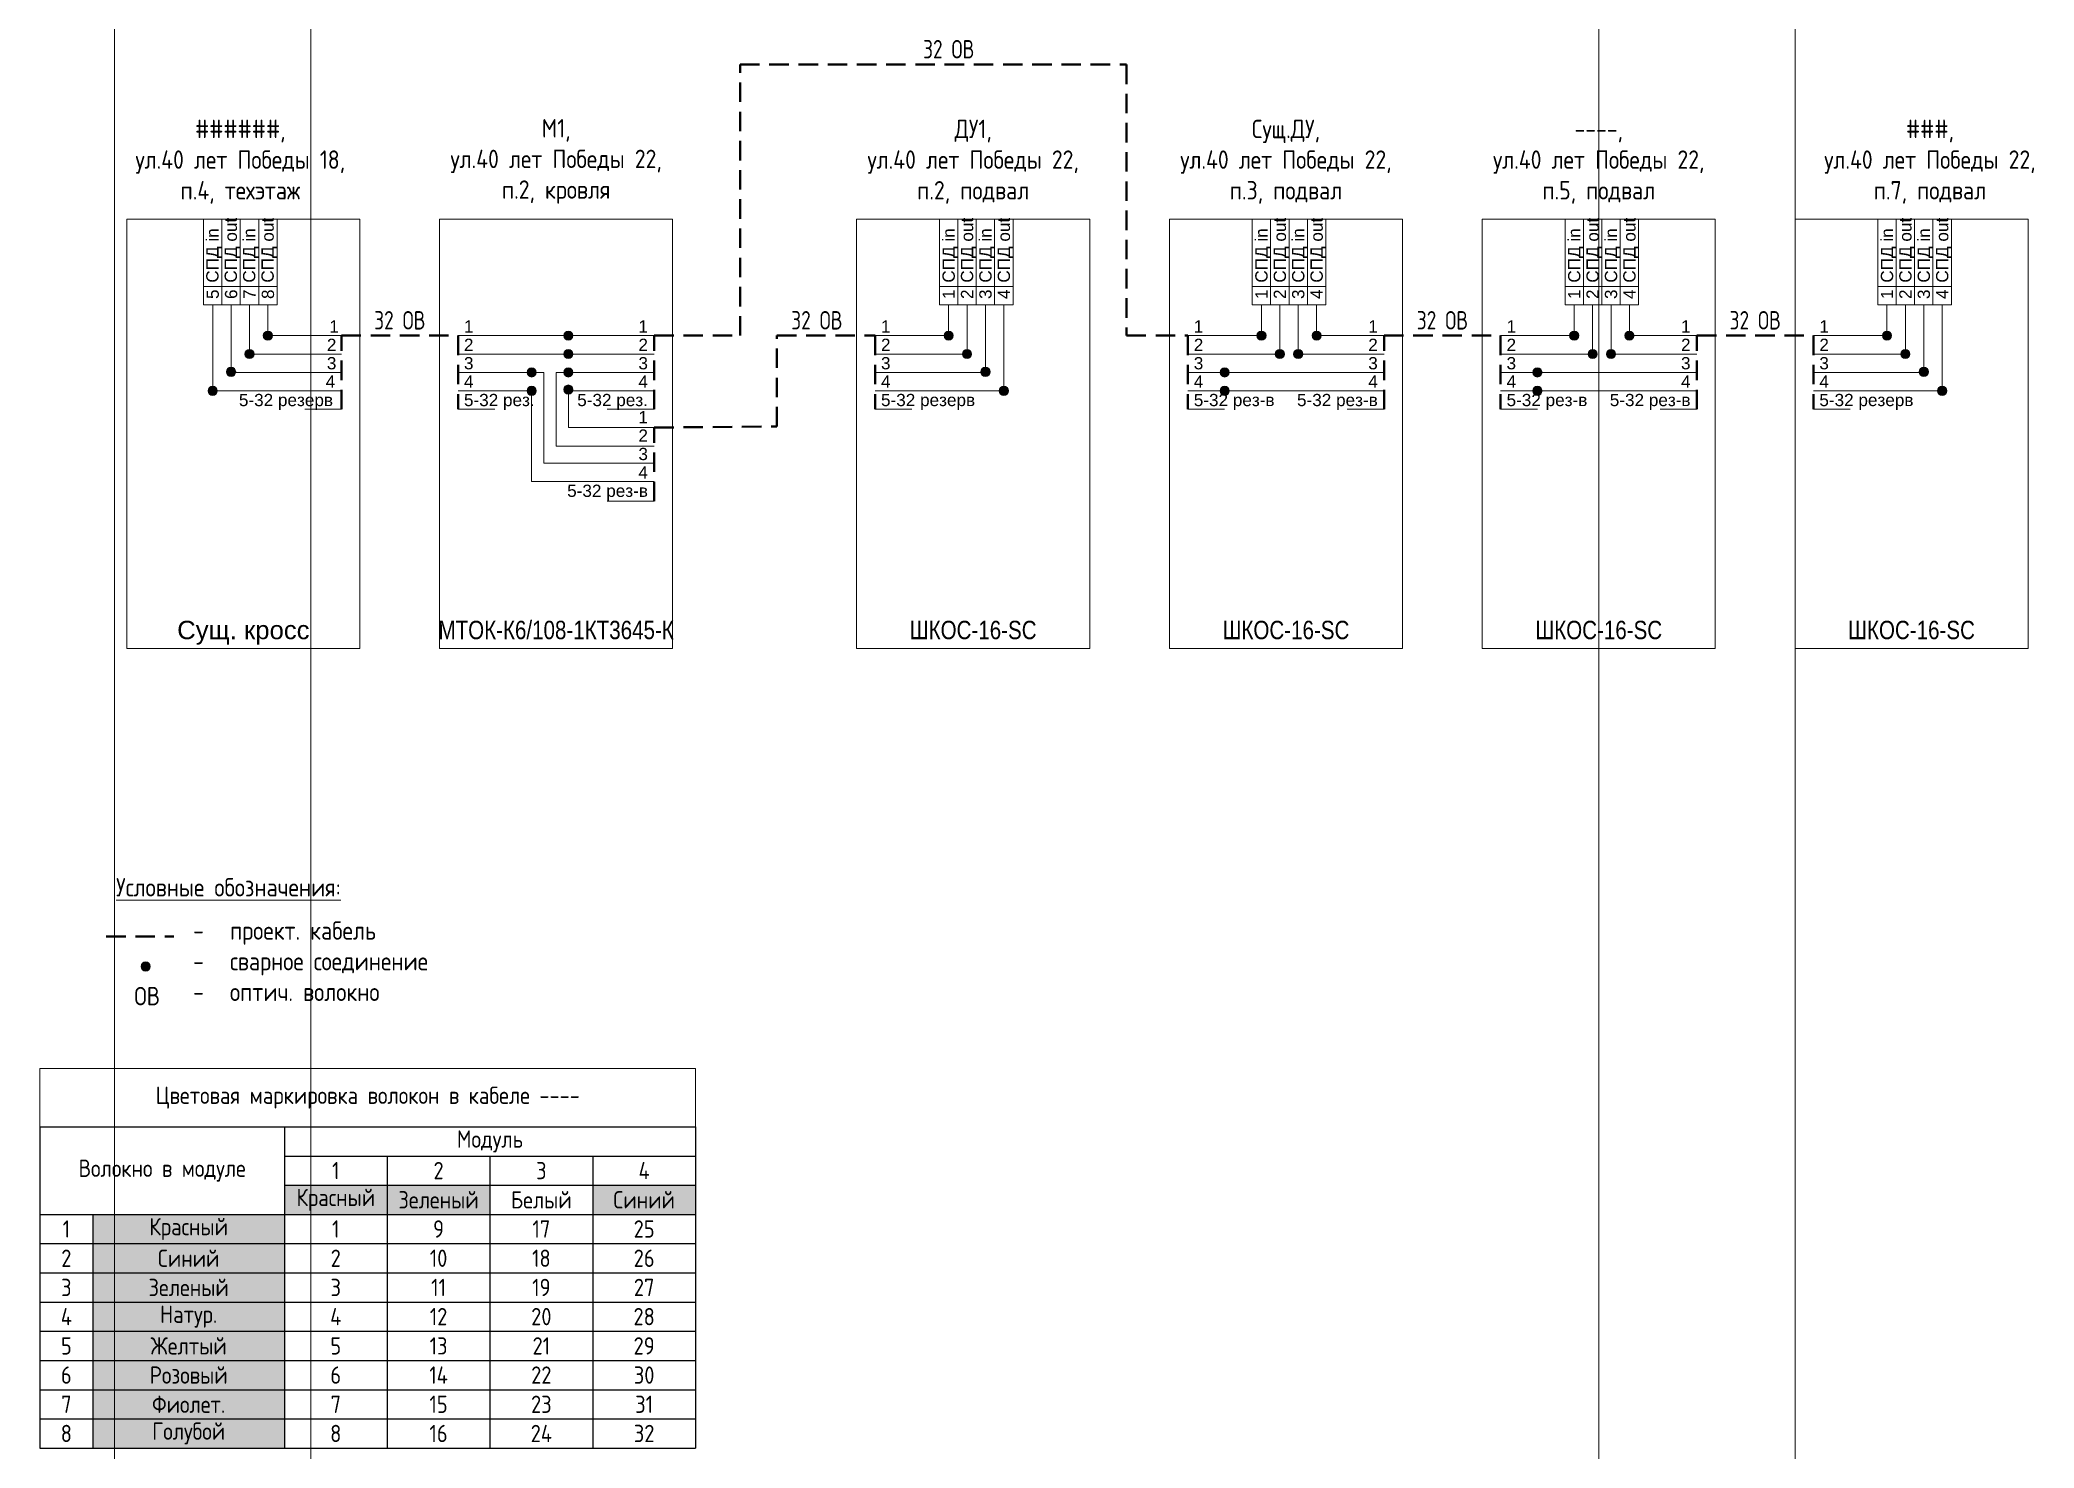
# Model space of a CAD drawing. Header units: millimetres. Extents: x -6680 to 6456, y 1671 to 6150.
# Drawn here: x -1963.9 to -1638.8, y 2702.4 to 2932 of the extents above; entities that cross this region are included whole.
import ezdxf
from ezdxf.enums import TextEntityAlignment as Align

# ---------------------------------------------------------------- set-up
doc = ezdxf.new("R2010")
doc.units = ezdxf.units.MM
doc.linetypes.add('HIDDEN2', pattern=[4.7625, 3.175, -1.5875])
doc.layers.add('ВЭ', color=1, linetype='Continuous')
doc.styles.get("Standard").update_dxf_attribs({"font": 'arial.ttf'})
doc.styles.add('мой', font='GOST_Common.ttf', dxfattribs={"width": 0.9, "height": 3})

msp = doc.modelspace()

# ---------------------------------------------------------------- texts
for s, p in [('СПД in', (-1934.81, 2892.43)), ('СПД out', (-1931.81, 2892.43)), ('СПД in', (-1928.81, 2892.43)), ('СПД out', (-1925.81, 2892.43)), ('СПД in', (-1814.76, 2892.43)), ('СПД out', (-1811.76, 2892.43)), ('СПД in', (-1808.76, 2892.43)), ('СПД out', (-1805.76, 2892.43)), ('СПД in', (-1763.76, 2892.43)), ('СПД out', (-1760.76, 2892.43)), ('СПД in', (-1757.76, 2892.43)), ('СПД out', (-1754.76, 2892.43)), ('СПД in', (-1712.76, 2892.43)), ('СПД out', (-1709.76, 2892.43)), ('СПД in', (-1706.76, 2892.43)), ('СПД out', (-1703.76, 2892.43)), ('СПД in', (-1661.76, 2892.43)), ('СПД out', (-1658.76, 2892.43)), ('СПД in', (-1655.76, 2892.43)), ('СПД out', (-1652.76, 2892.43)), ('5', (-1934.76, 2889.77)), ('6', (-1931.76, 2889.77)), ('7', (-1928.76, 2889.77)), ('8', (-1925.76, 2889.77)), ('1', (-1814.76, 2889.77)), ('2', (-1811.76, 2889.77)), ('3', (-1808.76, 2889.77)), ('4', (-1805.76, 2889.77)), ('1', (-1763.76, 2889.77)), ('2', (-1760.76, 2889.77)), ('3', (-1757.76, 2889.77)), ('4', (-1754.76, 2889.77)), ('1', (-1712.76, 2889.77)), ('2', (-1709.76, 2889.77)), ('3', (-1706.76, 2889.77)), ('4', (-1703.76, 2889.77)), ('1', (-1661.76, 2889.77)), ('2', (-1658.76, 2889.77)), ('3', (-1655.76, 2889.77)), ('4', (-1652.76, 2889.77))]:
    msp.add_text(s, height=2, rotation=90).set_placement(p)
for s, p in [('1', (-1916.74, 2884.3)), ('1', (-1894.79, 2884.3)), ('1', (-1826.79, 2884.3)), ('1', (-1775.79, 2884.3)), ('1', (-1724.79, 2884.3)), ('1', (-1673.79, 2884.3)), ('2', (-1917.14, 2881.3)), ('2', (-1894.79, 2881.3)), ('2', (-1826.79, 2881.3)), ('2', (-1775.79, 2881.3)), ('2', (-1724.79, 2881.3)), ('2', (-1673.79, 2881.3)), ('3', (-1917.14, 2878.3)), ('3', (-1894.79, 2878.3)), ('3', (-1826.79, 2878.3)), ('3', (-1775.79, 2878.3)), ('3', (-1724.79, 2878.3)), ('3', (-1673.79, 2878.3)), ('4', (-1917.34, 2875.3)), ('4', (-1894.79, 2875.3)), ('4', (-1826.79, 2875.3)), ('4', (-1775.79, 2875.3)), ('4', (-1724.79, 2875.3)), ('4', (-1673.79, 2875.3)), ('5-32 рез.', (-1894.79, 2872.3)), ('5-32 резерв', (-1826.79, 2872.3)), ('5-32 рез-в', (-1775.79, 2872.3)), ('5-32 рез-в', (-1724.79, 2872.3)), ('5-32 резерв', (-1673.79, 2872.3))]:
    msp.add_text(s, height=2).set_placement(p)
for s, p in [('1', (-1864.79, 2884.3)), ('1', (-1745.79, 2884.3)), ('1', (-1694.79, 2884.3)), ('2', (-1864.79, 2881.3)), ('2', (-1745.79, 2881.3)), ('2', (-1694.79, 2881.3)), ('3', (-1864.79, 2878.3)), ('3', (-1745.79, 2878.3)), ('3', (-1694.79, 2878.3)), ('4', (-1864.79, 2875.3)), ('4', (-1745.79, 2875.3)), ('4', (-1694.79, 2875.3)), ('5-32 резерв', (-1916.14, 2872.3)), ('5-32 рез.', (-1864.79, 2872.3)), ('1', (-1864.79, 2869.5)), ('5-32 рез-в', (-1745.79, 2872.3)), ('5-32 рез-в', (-1694.79, 2872.3)), ('2', (-1864.79, 2866.5)), ('3', (-1864.79, 2863.5)), ('4', (-1864.79, 2860.5)), ('5-32 рез-в', (-1864.79, 2857.5))]:
    msp.add_text(s, height=2).set_placement(p, align=Align.RIGHT)
msp.add_text('Сущ. кросс', height=3).set_placement((-1930.76, 2835.8), align=Align.MIDDLE_CENTER)
at = {"width": 0.8}
for s, p in [('МТОК-К6/108-1КТ3645-К', (-1879.76, 2835.8)), ('ШКОС-16-SC', (-1811.76, 2835.8)), ('ШКОС-16-SC', (-1760.76, 2835.8)), ('ШКОС-16-SC', (-1709.76, 2835.8)), ('ШКОС-16-SC', (-1658.76, 2835.8))]:
    msp.add_text(s, height=3, dxfattribs=at).set_placement(p, align=Align.MIDDLE_CENTER)
at = {"color": 7, "char_height": 3, "attachment_point": 5, "rotation": 359.8616, "style": 'мой'}
for insert in [(-1815.76, 2928), (-1905.26, 2883.8), (-1837.26, 2883.8), (-1735.26, 2883.8), (-1684.26, 2883.8)]:
    msp.add_mtext_dynamic_manual_height_columns('{\\W0.8;32 ОВ\\P }', width=12.199, gutter_width=12.5, heights=[0], dxfattribs=dict(at, insert=insert))
at = {"color": 7, "linetype": 'Continuous', "lineweight": 15, "char_height": 3, "style": 'мой'}
for s, insert, width, attachment_point in [('######, \\Pул.40 лет Победы 18, п.4, техэтаж', (-1931.26, 2905.3), 38, 8), ('М1, \\Pул.40 лет Победы 22, п.2, кровля', (-1879.76, 2905.3), 38, 8), ('ДУ1, \\Pул.40 лет Победы 22, п.2, подвал', (-1811.76, 2905.3), 38, 8), ('Сущ.ДУ, \\Pул.40 лет Победы 22, п.3, подвал', (-1760.76, 2905.3), 38, 8), ('----, \\Pул.40 лет Победы 22, п.5, подвал', (-1709.76, 2905.3), 38, 8), ('###, \\Pул.40 лет Победы 22, п.7, подвал', (-1655.76, 2905.3), 38, 8), ('{\\LУсловные обозначения:}', (-1951.51, 2795.35), 39.385, 1)]:
    msp.add_mtext(s, dxfattribs=dict(at, insert=insert, width=width, attachment_point=attachment_point))
at = {"color": 7, "insert": (-1938.94, 2788.3), "char_height": 3, "width": 44.824, "attachment_point": 1, "style": 'мой'}
msp.add_mtext('\\pi-12,l12,t6;-^Iпроект. кабель \\P-^Iсварное соединение\\P-^Iоптич. волокно', dxfattribs=at)
at = {"color": 7, "linetype": 'Continuous', "lineweight": 30, "insert": (-1948.53, 2777.6), "char_height": 3, "width": 1.4175, "attachment_point": 1, "style": 'мой'}
msp.add_mtext('ОВ', dxfattribs=at)

# ---------------------------------------------------------------- blocks, each defined once
blk = doc.blocks.new('Сварка')
at = {"linetype": 'Continuous', "lineweight": 30, "true_color": 0xffffff}
h = blk.add_hatch(color=7, dxfattribs=at)
h.dxf.hatch_style = 1
h.paths.add_polyline_path([(1, 0, 1), (-1, 0, 1)])
at = {"color": 7, "linetype": 'Continuous', "lineweight": 20}
blk.add_circle((0, 0), 1, dxfattribs=at)
blk = doc.blocks.new('*T220')
at = {"color": 0, "linetype": 'ByBlock', "lineweight": -2, "transparency": 16777216}
for p, q in [((0, -9.51), (106.91, -9.51)), ((56.63, -19.04), (56.63, -23.8)), ((39.87, -23.8), (39.87, -28.57)), ((39.87, -52.38), (39.87, -57.14))]:
    blk.add_line(p, q, dxfattribs=at)
at = {"linetype": 'ByBlock', "lineweight": -2, "transparency": 16777216}
for p, q in [((0, -9.51), (0, -61.91)), ((39.87, -9.51), (39.87, -23.8)), ((106.91, -9.51), (106.91, -61.91)), ((39.87, -14.28), (106.91, -14.28)), ((56.63, -14.28), (56.63, -19.04)), ((73.39, -14.28), (73.39, -61.91)), ((90.15, -14.28), (90.15, -61.91)), ((39.87, -19.04), (106.91, -19.04)), ((0, -23.8), (106.91, -23.8)), ((8.65, -23.8), (8.65, -61.91)), ((56.63, -23.8), (56.63, -61.91)), ((0, -28.57), (106.91, -28.57)), ((39.87, -28.57), (39.87, -52.38)), ((0, -33.33), (106.91, -33.33)), ((0, -38.09), (106.91, -38.09)), ((0, -42.85), (106.91, -42.85)), ((0, -47.62), (106.91, -47.62)), ((0, -52.38), (106.91, -52.38)), ((0, -57.14), (106.91, -57.14)), ((39.87, -57.14), (39.87, -61.91)), ((0, -61.91), (106.91, -61.91))]:
    blk.add_line(p, q, dxfattribs=at)
at = {"color": 1, "linetype": 'Continuous', "true_color": 0xff0000, "transparency": 16777216}
for points in [[(39.87, -19.04), (39.87, -23.8), (56.63, -19.04), (56.63, -23.8)], [(8.65, -23.8), (8.65, -28.57), (39.87, -23.8), (39.87, -28.57)]]:
    blk.add_solid(points, dxfattribs=at)
at = {"color": 3, "linetype": 'Continuous', "true_color": 0x00ff00, "transparency": 16777216}
for points in [[(56.63, -19.04), (56.63, -23.8), (73.39, -19.04), (73.39, -23.8)], [(8.65, -33.33), (8.65, -38.09), (39.87, -33.33), (39.87, -38.09)]]:
    blk.add_solid(points, dxfattribs=at)
at = {"color": 150, "linetype": 'Continuous', "true_color": 0x3399ff, "transparency": 16777216}
for points in [[(90.15, -19.04), (90.15, -23.8), (106.91, -19.04), (106.91, -23.8)], [(8.65, -28.57), (8.65, -33.33), (39.87, -28.57), (39.87, -33.33)]]:
    blk.add_solid(points, dxfattribs=at)
at = {"color": 42, "linetype": 'Continuous', "transparency": 16777216}
blk.add_solid([(8.65, -38.09), (8.65, -42.85), (39.87, -38.09), (39.87, -42.85)], dxfattribs=at)
at = {"color": 2, "linetype": 'Continuous', "true_color": 0xffff00, "transparency": 16777216}
blk.add_solid([(8.65, -42.85), (8.65, -47.62), (39.87, -42.85), (39.87, -47.62)], dxfattribs=at)
at = {"color": 254, "linetype": 'Continuous', "true_color": 0xffc7c7, "transparency": 16777216}
blk.add_solid([(8.65, -47.62), (8.65, -52.38), (39.87, -47.62), (39.87, -52.38)], dxfattribs=at)
at = {"color": 6, "linetype": 'Continuous', "transparency": 16777216}
blk.add_solid([(8.65, -52.38), (8.65, -57.14), (39.87, -52.38), (39.87, -57.14)], dxfattribs=at)
at = {"color": 4, "linetype": 'Continuous', "transparency": 16777216}
blk.add_solid([(8.65, -57.14), (8.65, -61.91), (39.87, -57.14), (39.87, -61.91)], dxfattribs=at)
at = {"layer": 'Defpoints', "color": 8, "linetype": 'ByBlock', "lineweight": 0, "transparency": 16777216}
for p, q in [((0, 0), (106.91, 0)), ((0, 0), (0, -9.51)), ((106.91, 0), (106.91, -9.51))]:
    blk.add_line(p, q, dxfattribs=at)
at = {"color": 0, "linetype": 'Continuous', "lineweight": 15, "transparency": 16777216, "attachment_point": 5, "style": 'мой'}
for s, insert, char_height, width in [('Цветовая маркировка волокон в кабеле ----', (53.46, -4.76), 2.8222, 103.9133), ('Модуль', (73.39, -11.9), 2.822, 64.0422), ('Волокно в модуле', (19.94, -16.66), 2.8222, 36.8711), ('{\\fGOST Common|b0|i0|c0;1', (48.25, -16.66), 2.8222, 13.7606), ('{\\fGOST Common|b0|i0|c0;2', (65.01, -16.66), 2.8222, 13.7606), ('{\\fGOST Common|b0|i0|c0;3', (81.77, -16.66), 2.8222, 13.7606), ('{\\fGOST Common|b0|i0|c0;4', (98.53, -16.66), 2.8222, 13.7606), ('{\\fGOST Common|b0|i0|c0;Красный', (48.25, -21.42), 2.8222, 13.7606), ('{\\fGOST Common|b0|i0|c0;Зеленый', (65.01, -21.42), 2.8222, 13.7606), ('Белый', (81.77, -21.42), 2.822, 13.7606), ('{\\fGOST Common|b0|i0|c0;Синий', (98.53, -21.42), 2.8222, 13.7606), ('{\\fGOST Common|b0|i0|c0;1', (4.32, -26.18), 2.8222, 5.6467), ('{\\fGOST Common|b0|i0|c0;Красный', (24.26, -26.18), 2.8222, 28.2244), ('{\\fGOST Common|b0|i0|c0;1', (48.25, -26.18), 2.8222, 13.7606), ('9', (65.01, -26.18), 2.82, 13.7606), ('17', (81.77, -26.18), 2.822, 13.7606), ('25', (98.53, -26.18), 2.822, 13.7606), ('{\\fGOST Common|b0|i0|c0;2', (4.32, -30.95), 2.8222, 5.6467), ('{\\fGOST Common|b0|i0|c0;Синий', (24.26, -30.95), 2.8222, 28.2244), ('2', (48.25, -30.95), 2.82, 13.7606), ('10', (65.01, -30.95), 2.822, 13.7606), ('18', (81.77, -30.95), 2.822, 13.7606), ('26', (98.53, -30.95), 2.822, 13.7606), ('{\\fGOST Common|b0|i0|c0;3', (4.32, -35.71), 2.8222, 5.6467), ('{\\fGOST Common|b0|i0|c0;Зеленый', (24.26, -35.71), 2.8222, 28.2244), ('3', (48.25, -35.71), 2.82, 13.7606), ('11', (65.01, -35.71), 2.822, 13.7606), ('19', (81.77, -35.71), 2.822, 13.7606), ('27', (98.53, -35.71), 2.822, 13.7606), ('Натур.', (24.26, -40.47), 2.822, 28.2244), ('{\\fGOST Common|b0|i0|c0;4', (4.32, -40.47), 2.8222, 5.6467), ('4', (48.25, -40.47), 2.82, 13.7606), ('12', (65.01, -40.47), 2.822, 13.7606), ('20', (81.77, -40.47), 2.822, 13.7606), ('28', (98.53, -40.47), 2.822, 13.7606), ('{\\fGOST Common|b0|i0|c0;5', (4.32, -45.24), 2.8222, 5.6467), ('Желтый', (24.26, -45.24), 2.822, 28.2244), ('5', (48.25, -45.24), 2.82, 13.7606), ('13', (65.01, -45.24), 2.822, 13.7606), ('21', (81.77, -45.24), 2.822, 13.7606), ('29', (98.53, -45.24), 2.822, 13.7606), ('{\\fGOST Common|b0|i0|c0;6', (4.32, -50), 2.8222, 5.6467), ('Розовый', (24.26, -50), 2.822, 28.2244), ('6', (48.25, -50), 2.82, 13.7606), ('14', (65.01, -50), 2.822, 13.7606), ('22', (81.77, -50), 2.822, 13.7606), ('30', (98.53, -50), 2.822, 13.7606), ('{\\fGOST Common|b0|i0|c0;7', (4.32, -54.76), 2.8222, 5.6467), ('Фиолет.', (24.26, -54.76), 2.822, 28.2244), ('7', (48.25, -54.76), 2.82, 13.7606), ('15', (65.01, -54.76), 2.822, 13.7606), ('23', (81.77, -54.76), 2.822, 13.7606), ('31', (98.53, -54.76), 2.822, 13.7606), ('{\\fGOST Common|b0|i0|c0;8', (4.32, -59.52), 2.8222, 5.6467), ('{\\C7;Голубой}', (24.26, -59.52), 2.8222, 28.2244), ('8', (48.25, -59.52), 2.82, 13.7606), ('16', (65.01, -59.52), 2.822, 13.7606), ('24', (81.77, -59.52), 2.822, 13.7606), ('32', (98.53, -59.52), 2.822, 13.7606)]:
    blk.add_mtext(s, dxfattribs=dict(at, insert=insert, char_height=char_height, width=width))
blk = doc.blocks.new('*U190')
at = {"color": 7, "lineweight": 20}
blk.add_lwpolyline([(-10, 0), (-7, 0)], dxfattribs=at)
blk = doc.blocks.new('*U191')
at = {"color": 0, "linetype": 'ByBlock', "lineweight": -2, "transparency": 16777216}
for p in [(0, 0), (0, -3), (0, -6), (0, -9)]:
    blk.add_blockref('*U190', p, dxfattribs=at)
blk = doc.blocks.new('*U192')
at = {"color": 7, "lineweight": 20}
for points in [[(-1.5, -3.5), (1.5, -3.5), (1.5, 7.5), (-1.5, 7.5)], [(-1.5, -6.5), (1.5, -6.5), (1.5, -3.5), (-1.5, -3.5)]]:
    blk.add_lwpolyline(points, close=True, dxfattribs=at)
blk = doc.blocks.new('*U193')
at = {"color": 0, "linetype": 'ByBlock', "lineweight": -2, "transparency": 16777216}
for p in [(0, 0), (3, 0), (6, 0), (9, 0)]:
    blk.add_blockref('*U192', p, dxfattribs=at)
blk = doc.blocks.new('*U194')
at = {"color": 7, "lineweight": 20}
blk.add_lwpolyline([(-13, 0), (-7, 0)], dxfattribs=at)
blk = doc.blocks.new('*U195')
at = {"color": 0, "linetype": 'ByBlock', "lineweight": -2, "transparency": 16777216}
for p in [(0, 0), (0, -3), (0, -6), (0, -9), (0, -12)]:
    blk.add_blockref('*U194', p, dxfattribs=at)
blk = doc.blocks.new('*U198')
at = {"color": 7, "lineweight": 20}
blk.add_lwpolyline([(-10, 0), (-7, 0)], dxfattribs=at)
blk = doc.blocks.new('*U199')
at = {"color": 0, "linetype": 'ByBlock', "lineweight": -2, "transparency": 16777216}
for p in [(0, 0), (0, -3), (0, -6), (0, -9)]:
    blk.add_blockref('*U198', p, dxfattribs=at)
blk = doc.blocks.new('*U200')
at = {"color": 7, "lineweight": 20}
for points in [[(-1.5, -3.5), (1.5, -3.5), (1.5, 7.5), (-1.5, 7.5)], [(-1.5, -6.5), (1.5, -6.5), (1.5, -3.5), (-1.5, -3.5)]]:
    blk.add_lwpolyline(points, close=True, dxfattribs=at)
blk = doc.blocks.new('*U201')
at = {"color": 0, "linetype": 'ByBlock', "lineweight": -2, "transparency": 16777216}
for p in [(0, 0), (3, 0), (6, 0), (9, 0)]:
    blk.add_blockref('*U200', p, dxfattribs=at)
blk = doc.blocks.new('*U196')
at = {"color": 7, "lineweight": 20}
blk.add_lwpolyline([(-13, 0), (19, 0)], dxfattribs=at)
blk = doc.blocks.new('*U197')
at = {"color": 0, "linetype": 'ByBlock', "lineweight": -2, "transparency": 16777216}
for p in [(0, 0), (0, -3)]:
    blk.add_blockref('*U196', p, dxfattribs=at)
blk = doc.blocks.new('*U202')
at = {"color": 7, "lineweight": 20}
blk.add_lwpolyline([(-10, 0), (-7, 0)], dxfattribs=at)
blk = doc.blocks.new('*U203')
at = {"color": 0, "linetype": 'ByBlock', "lineweight": -2, "transparency": 16777216}
for p in [(0, 0), (0, -3), (0, -6), (0, -9)]:
    blk.add_blockref('*U202', p, dxfattribs=at)
blk = doc.blocks.new('*U204')
at = {"color": 7, "lineweight": 20}
for points in [[(-1.5, -3.5), (1.5, -3.5), (1.5, 7.5), (-1.5, 7.5)], [(-1.5, -6.5), (1.5, -6.5), (1.5, -3.5), (-1.5, -3.5)]]:
    blk.add_lwpolyline(points, close=True, dxfattribs=at)
blk = doc.blocks.new('*U205')
at = {"color": 0, "linetype": 'ByBlock', "lineweight": -2, "transparency": 16777216}
for p in [(0, 0), (3, 0), (6, 0), (9, 0)]:
    blk.add_blockref('*U204', p, dxfattribs=at)
blk = doc.blocks.new('*U206')
at = {"color": 7, "lineweight": 20}
blk.add_lwpolyline([(-13, 0), (-7, 0)], dxfattribs=at)
blk = doc.blocks.new('*U207')
at = {"color": 0, "linetype": 'ByBlock', "lineweight": -2, "transparency": 16777216}
for p in [(0, 0), (0, -3), (0, -6), (0, -9), (0, -12)]:
    blk.add_blockref('*U206', p, dxfattribs=at)
blk = doc.blocks.new('*U208')
at = {"color": 7, "lineweight": 20}
blk.add_lwpolyline([(-10, 0), (-7, 0)], dxfattribs=at)
blk = doc.blocks.new('*U209')
at = {"color": 0, "linetype": 'ByBlock', "lineweight": -2, "transparency": 16777216}
for p in [(0, 0), (0, -3), (0, -6), (0, -9)]:
    blk.add_blockref('*U208', p, dxfattribs=at)
blk = doc.blocks.new('*U210')
at = {"color": 7, "lineweight": 20}
for points in [[(-1.5, -3.5), (1.5, -3.5), (1.5, 7.5), (-1.5, 7.5)], [(-1.5, -6.5), (1.5, -6.5), (1.5, -3.5), (-1.5, -3.5)]]:
    blk.add_lwpolyline(points, close=True, dxfattribs=at)
blk = doc.blocks.new('*U211')
at = {"color": 0, "linetype": 'ByBlock', "lineweight": -2, "transparency": 16777216}
for p in [(0, 0), (3, 0), (6, 0), (9, 0)]:
    blk.add_blockref('*U210', p, dxfattribs=at)
blk = doc.blocks.new('*U212')
at = {"color": 7, "lineweight": 20}
blk.add_lwpolyline([(-13, 0), (-7, 0)], dxfattribs=at)
blk = doc.blocks.new('*U213')
at = {"color": 0, "linetype": 'ByBlock', "lineweight": -2, "transparency": 16777216}
for p in [(0, 0), (0, -3), (0, -6), (0, -9), (0, -12)]:
    blk.add_blockref('*U212', p, dxfattribs=at)
blk = doc.blocks.new('*U216')
at = {"color": 7, "lineweight": 20}
blk.add_lwpolyline([(-10, 0), (-7, 0)], dxfattribs=at)
blk = doc.blocks.new('*U217')
at = {"color": 0, "linetype": 'ByBlock', "lineweight": -2, "transparency": 16777216}
for p in [(0, 0), (0, -3), (0, -6), (0, -9)]:
    blk.add_blockref('*U216', p, dxfattribs=at)
blk = doc.blocks.new('*U218')
at = {"color": 7, "lineweight": 20}
for points in [[(-1.5, -3.5), (1.5, -3.5), (1.5, 7.5), (-1.5, 7.5)], [(-1.5, -6.5), (1.5, -6.5), (1.5, -3.5), (-1.5, -3.5)]]:
    blk.add_lwpolyline(points, close=True, dxfattribs=at)
blk = doc.blocks.new('*U219')
at = {"color": 0, "linetype": 'ByBlock', "lineweight": -2, "transparency": 16777216}
for p in [(0, 0), (3, 0), (6, 0), (9, 0)]:
    blk.add_blockref('*U218', p, dxfattribs=at)
blk = doc.blocks.new('*U214')
at = {"color": 7, "lineweight": 20}
blk.add_lwpolyline([(-13, 0), (19, 0)], dxfattribs=at)
blk = doc.blocks.new('*U215')
at = {"color": 0, "linetype": 'ByBlock', "lineweight": -2, "transparency": 16777216}
for p in [(0, 0), (0, -3)]:
    blk.add_blockref('*U214', p, dxfattribs=at)
blk = doc.blocks.new('*U133')
at = {"layer": 'ВЭ', "color": 250, "linetype": 'ByBlock', "lineweight": 18}
blk.add_lwpolyline([(-105, -148.5), (105, -148.5), (105, 148.5), (-105, 148.5), (-105, -148.5)], dxfattribs=at)
blk = doc.blocks.new('*U134')
at = {"layer": 'Defpoints', "color": 0, "linetype": 'ByBlock', "lineweight": -2, "transparency": 16777216}
for p in [(0, 0), (242, 0), (484, 0), (726, 0), (968, 0), (1210, 0), (1452, 0), (1694, 0), (1936, 0), (2178, 0), (2420, 0), (2662, 0), (2904, 0), (3146, 0), (3388, 0), (3630, 0), (3872, 0), (4114, 0), (4356, 0), (4598, 0), (4840, 0), (5082, 0), (5324, 0), (5566, 0), (5808, 0), (6050, 0), (0, -329), (242, -329), (484, -329), (726, -329), (968, -329), (1210, -329), (1452, -329), (1694, -329), (1936, -329), (2178, -329), (2420, -329), (2662, -329), (2904, -329), (3146, -329), (3388, -329), (3630, -329), (3872, -329), (4114, -329), (4356, -329), (4598, -329), (4840, -329), (5082, -329), (5324, -329), (5566, -329), (5808, -329), (6050, -329), (0, -658), (242, -658), (484, -658), (726, -658), (968, -658), (1210, -658), (1452, -658), (1694, -658), (1936, -658), (2178, -658), (2420, -658), (2662, -658), (2904, -658), (3146, -658), (3388, -658), (3630, -658), (3872, -658), (4114, -658), (4356, -658), (4598, -658), (4840, -658), (5082, -658), (5324, -658), (5566, -658), (5808, -658), (6050, -658), (0, -987), (242, -987), (484, -987), (726, -987), (968, -987), (1210, -987), (1452, -987), (1694, -987), (1936, -987), (2178, -987), (2420, -987), (2662, -987), (2904, -987), (3146, -987), (3388, -987), (3630, -987), (3872, -987), (4114, -987), (4356, -987), (4598, -987), (4840, -987), (5082, -987), (5324, -987), (5566, -987), (5808, -987), (6050, -987), (0, -1316), (242, -1316), (484, -1316), (726, -1316), (968, -1316), (1210, -1316), (1452, -1316), (1694, -1316), (1936, -1316), (2178, -1316), (2420, -1316), (2662, -1316), (2904, -1316), (3146, -1316), (3388, -1316), (3630, -1316), (3872, -1316), (4114, -1316), (4356, -1316), (4598, -1316), (4840, -1316), (5082, -1316), (5324, -1316), (5566, -1316), (5808, -1316), (6050, -1316)]:
    blk.add_blockref('*U133', p, dxfattribs=at)
blk = doc.blocks.new('*U177')
at = {"color": 7, "linetype": 'Continuous', "lineweight": 15}
blk.add_lwpolyline([(-210, -148.5), (210, -148.5), (210, 148.5), (-210, 148.5)], close=True, dxfattribs=at)
blk = doc.blocks.new('*U178')
at = {"layer": 'Defpoints', "color": 0, "linetype": 'ByBlock', "lineweight": -2, "transparency": 16777216}
for p in [(0, 0), (452, 0), (904, 0), (1356, 0), (1808, 0), (2260, 0), (2712, 0)]:
    blk.add_blockref('*U177', p, dxfattribs=at)

# ---------------------------------------------------------------- linework, layer by layer
at = {"color": 5, "linetype": 'HIDDEN2', "lineweight": 50}
for points in [[(-1863.76, 2871.8), (-1863.76, 2883.8), (-1849.76, 2883.8), (-1849.76, 2928), (-1786.76, 2928)], [(-1786.76, 2928), (-1786.76, 2883.8), (-1776.76, 2883.8), (-1776.76, 2871.8)], [(-1914.76, 2871.8), (-1914.76, 2883.8), (-1895.76, 2883.8), (-1895.76, 2871.8)], [(-1863.76, 2856.8), (-1863.76, 2868.8), (-1843.76, 2869), (-1843.76, 2883.8), (-1827.76, 2883.8), (-1827.76, 2871.8)], [(-1744.76, 2871.8), (-1744.76, 2883.8), (-1725.76, 2883.8), (-1725.76, 2871.8)], [(-1693.76, 2871.8), (-1693.76, 2883.8), (-1674.76, 2883.8), (-1674.76, 2871.8)], [(-1953.11, 2785.84), (-1942.11, 2785.84)]]:
    msp.add_lwpolyline(points, dxfattribs=at)
at = {"color": 7, "lineweight": 20}
for points in [[(-1911.76, 2902.8), (-1949.76, 2902.8), (-1949.76, 2832.8), (-1911.76, 2832.8)], [(-1898.76, 2902.8), (-1860.76, 2902.8), (-1860.76, 2832.8), (-1898.76, 2832.8)], [(-1830.76, 2902.8), (-1792.76, 2902.8), (-1792.76, 2832.8), (-1830.76, 2832.8)], [(-1779.76, 2902.8), (-1741.76, 2902.8), (-1741.76, 2832.8), (-1779.76, 2832.8)], [(-1728.76, 2902.8), (-1690.76, 2902.8), (-1690.76, 2832.8), (-1728.76, 2832.8)], [(-1677.76, 2902.8), (-1639.76, 2902.8), (-1639.76, 2832.8), (-1677.76, 2832.8)]]:
    msp.add_lwpolyline(points, close=True, dxfattribs=at)
at = {"color": 7, "linetype": 'Continuous', "lineweight": 15}
for points in [[(-1935.76, 2885.8), (-1935.76, 2874.8), (-1920.76, 2874.8)], [(-1920.76, 2877.8), (-1932.76, 2877.8), (-1932.76, 2885.8)], [(-1929.76, 2885.8), (-1929.76, 2880.8), (-1920.76, 2880.8)], [(-1926.76, 2885.8), (-1926.76, 2883.8), (-1920.76, 2883.8)], [(-1815.76, 2885.8), (-1815.76, 2883.8), (-1821.76, 2883.8)], [(-1812.76, 2885.8), (-1812.76, 2880.8), (-1821.76, 2880.8)], [(-1821.76, 2877.8), (-1809.76, 2877.8), (-1809.76, 2885.8)], [(-1806.76, 2885.8), (-1806.76, 2874.8), (-1821.76, 2874.8)], [(-1662.76, 2885.8), (-1662.76, 2883.8), (-1668.76, 2883.8)], [(-1659.76, 2885.8), (-1659.76, 2880.8), (-1668.76, 2880.8)], [(-1668.76, 2877.8), (-1656.76, 2877.8), (-1656.76, 2885.8)], [(-1653.76, 2885.8), (-1653.76, 2874.8), (-1668.76, 2874.8)]]:
    msp.add_lwpolyline(points, dxfattribs=at)
at = {"color": 7, "lineweight": 20}
for points in [[(-1764.76, 2883.8), (-1764.76, 2885.8)], [(-1761.76, 2880.8), (-1761.76, 2885.8)], [(-1758.76, 2880.8), (-1758.76, 2885.8)], [(-1755.76, 2883.8), (-1755.76, 2885.8)], [(-1713.76, 2883.8), (-1713.76, 2885.8)], [(-1710.76, 2880.8), (-1710.76, 2885.8)], [(-1707.76, 2880.8), (-1707.76, 2885.8)], [(-1704.76, 2883.8), (-1704.76, 2885.8)], [(-1895.76, 2883.8), (-1863.76, 2883.8)], [(-1776.76, 2883.8), (-1764.76, 2883.8)], [(-1755.76, 2883.8), (-1744.76, 2883.8)], [(-1725.76, 2883.8), (-1713.76, 2883.8)], [(-1704.76, 2883.8), (-1693.76, 2883.8)], [(-1895.76, 2880.8), (-1863.76, 2880.8)], [(-1895.76, 2877.8), (-1881.76, 2877.8)], [(-1879.76, 2877.8), (-1863.76, 2877.8)], [(-1776.76, 2880.8), (-1761.76, 2880.8)], [(-1758.76, 2880.8), (-1744.76, 2880.8)], [(-1725.76, 2880.8), (-1710.76, 2880.8)], [(-1707.76, 2880.8), (-1693.76, 2880.8)], [(-1895.76, 2874.8), (-1883.76, 2874.8)], [(-1877.76, 2874.8), (-1863.76, 2874.8)], [(-1895.76, 2871.8), (-1889.76, 2871.8)], [(-1871.44, 2871.8), (-1863.76, 2871.8)], [(-1877.76, 2868.8), (-1863.76, 2868.8)], [(-1879.76, 2865.8), (-1863.76, 2865.8)], [(-1871.44, 2856.8), (-1863.76, 2856.8)]]:
    msp.add_lwpolyline(points, dxfattribs=at)
at = {"color": 7, "linetype": 'Continuous', "lineweight": 20}
for points in [[(-1881.76, 2877.8), (-1881.76, 2863), (-1863.76, 2863)], [(-1879.76, 2877.8), (-1879.76, 2865.8), (-1863.76, 2865.8)], [(-1883.76, 2874.8), (-1883.76, 2860), (-1863.76, 2860)], [(-1877.76, 2874.8), (-1877.76, 2868.8), (-1863.76, 2868.8)], [(-1895.76, 2871.8), (-1889.76, 2871.8)], [(-1869.76, 2871.8), (-1863.76, 2871.8)], [(-1776.76, 2871.8), (-1770.76, 2871.8)], [(-1750.76, 2871.8), (-1744.76, 2871.8)], [(-1725.76, 2871.8), (-1719.76, 2871.8)], [(-1699.76, 2871.8), (-1693.76, 2871.8)]]:
    msp.add_lwpolyline(points, dxfattribs=at)

# ---------------------------------------------------------------- block references
at = {"color": 7, "linetype": 'Continuous', "lineweight": 15, "xscale": -1}
msp.add_blockref('*U193', (-1926.76, 2895.3), dxfattribs=at)
at = {"color": 7, "linetype": 'Continuous', "lineweight": 15}
for name, p in [('*U211', (-1815.76, 2895.3)), ('*U201', (-1764.76, 2895.3)), ('*U219', (-1713.76, 2895.3)), ('*U205', (-1662.76, 2895.3))]:
    msp.add_blockref(name, p, dxfattribs=at)
at = {"color": 7, "lineweight": 20, "xscale": -1, "rotation": 270}
msp.add_blockref('*U191', (-1926.76, 2895.8), dxfattribs=at)
at = {"color": 7, "lineweight": 20, "rotation": 90}
for name, p in [('*U209', (-1815.76, 2895.8)), ('*U199', (-1764.76, 2895.8)), ('*U217', (-1713.76, 2895.8)), ('*U203', (-1662.76, 2895.8))]:
    msp.add_blockref(name, p, dxfattribs=at)
at = {"color": 7, "lineweight": 20, "yscale": 0.75, "zscale": 0.75}
for p, xscale in [((-1926.76, 2883.8), -0.75), ((-1877.76, 2883.8), 0.75), ((-1815.76, 2883.8), 0.75), ((-1764.76, 2883.8), 0.75), ((-1755.76, 2883.8), 0.75), ((-1713.76, 2883.8), 0.75), ((-1704.76, 2883.8), 0.75), ((-1662.76, 2883.8), 0.75), ((-1929.76, 2880.8), -0.75), ((-1877.76, 2880.8), 0.75), ((-1812.76, 2880.8), 0.75), ((-1761.76, 2880.8), 0.75), ((-1758.76, 2880.8), 0.75), ((-1710.76, 2880.8), 0.75), ((-1707.76, 2880.8), 0.75), ((-1659.76, 2880.8), 0.75), ((-1932.76, 2877.9), -0.75), ((-1883.76, 2877.8), 0.75), ((-1877.76, 2877.8), 0.75), ((-1809.76, 2877.9), 0.75), ((-1770.76, 2877.8), 0.75), ((-1719.76, 2877.8), 0.75), ((-1656.76, 2877.9), 0.75), ((-1935.76, 2874.8), -0.75), ((-1883.76, 2874.8), 0.75), ((-1877.76, 2875), 0.75), ((-1806.76, 2874.8), 0.75), ((-1770.76, 2874.8), 0.75), ((-1719.76, 2874.8), 0.75), ((-1653.76, 2874.8), 0.75), ((-1946.68, 2780.94), 0.75)]:
    msp.add_blockref('Сварка', p, dxfattribs=dict(at, xscale=xscale))
at = {"color": 7, "lineweight": 20, "xscale": -1}
msp.add_blockref('*U195', (-1927.76, 2883.8), dxfattribs=at)
at = {"color": 7, "lineweight": 20}
for name, p in [('*U213', (-1814.76, 2883.8)), ('*U207', (-1661.76, 2883.8)), ('*U197', (-1763.76, 2877.8)), ('*U215', (-1712.76, 2877.8))]:
    msp.add_blockref(name, p, dxfattribs=at)
msp.add_blockref('*T220', (-1963.94, 2764.31))
at = {"layer": 'Defpoints'}
msp.add_blockref('*U134', (-3266.76, 3135.5), dxfattribs=at)
at = {"layer": 'Defpoints', "color": 7, "linetype": 'Continuous', "lineweight": 15}
msp.add_blockref('*U178', (-3161.76, 2801.5), dxfattribs=at)

msp.set_redraw_order([(e.dxf.handle, doc.entitydb.next_handle()) for e in msp.query("TEXT MTEXT ATTDEF DIMENSION ARC_DIMENSION")])  # texts and dimensions are drawn at this point

doc.saveas('drawing.dxf')
